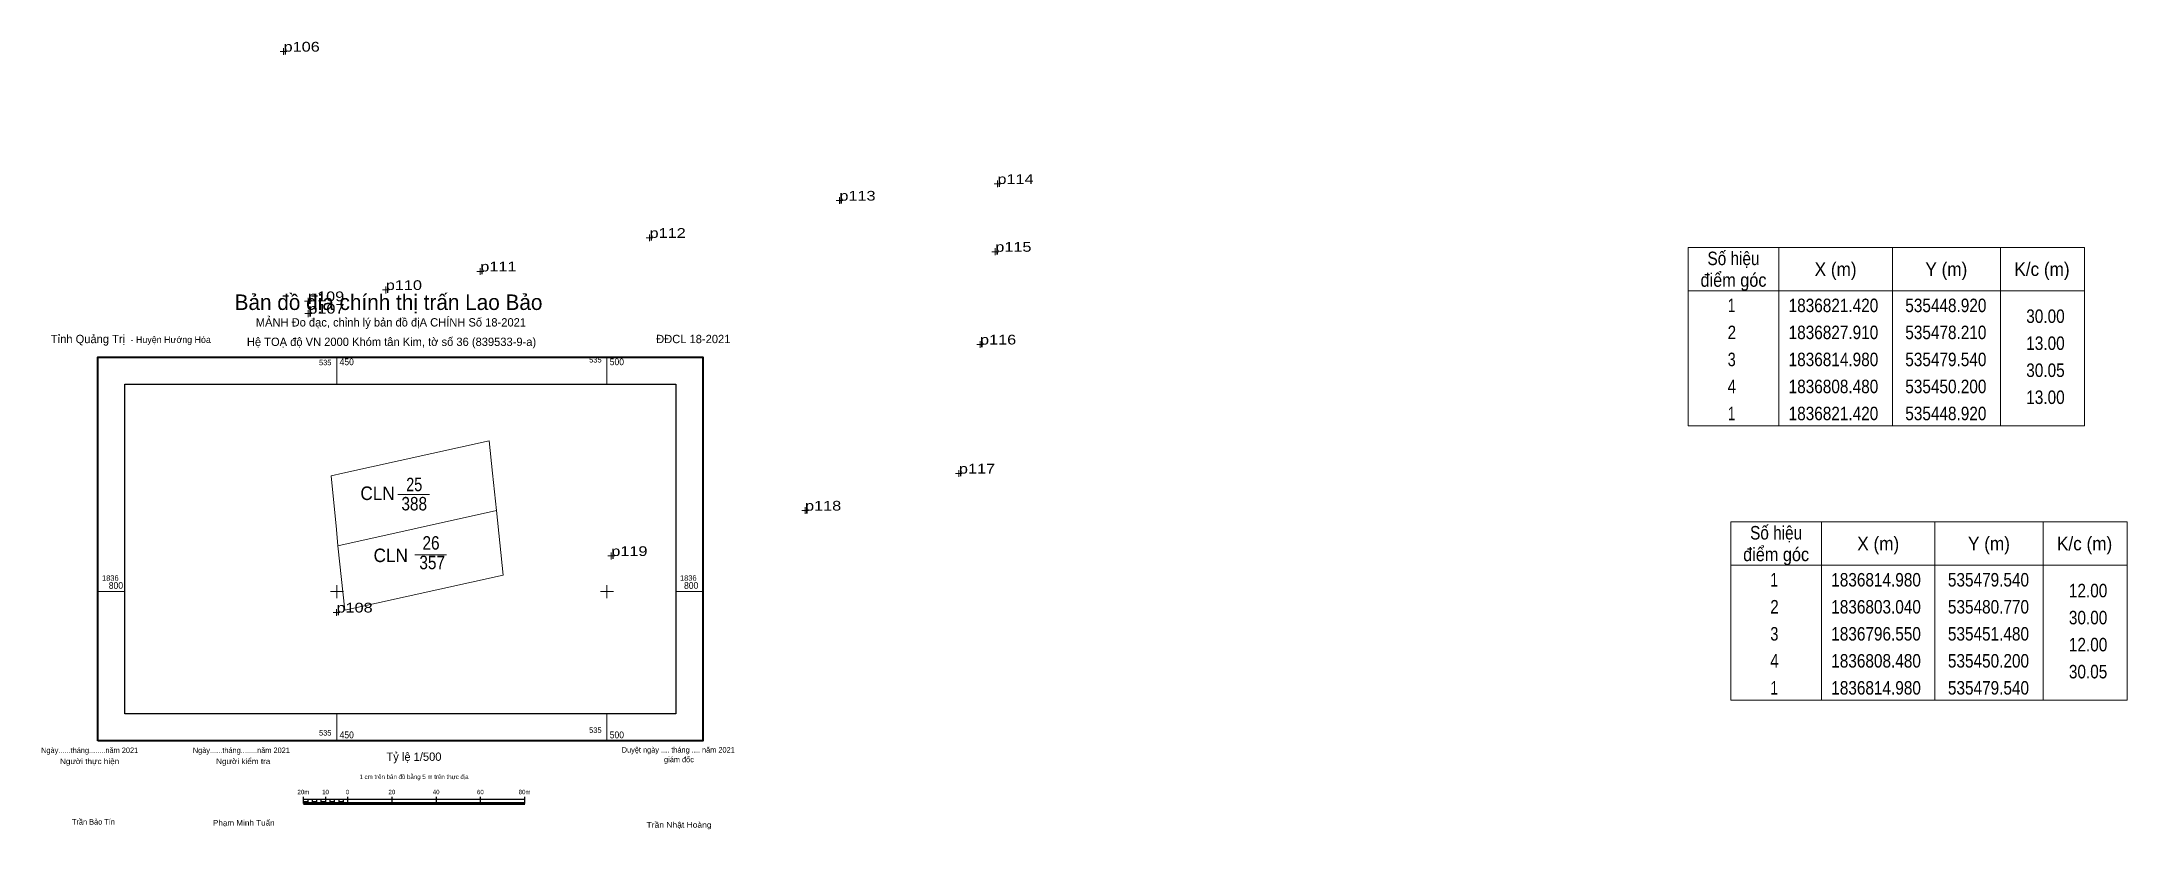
# Model space of a CAD drawing. Header units: metres. Extents: x 534982 to 535781, y 1836621 to 1836902.
# Drawn here: x 535395.4 to 535781.4, y 1836756 to 1836901.8 of the extents above; entities that cross this region are included whole.
import ezdxf
from ezdxf.enums import TextEntityAlignment as Align

# ---------------------------------------------------------------- set-up
doc = ezdxf.new("R2010")
doc.units = ezdxf.units.M
doc.header["$LTSCALE"] = 0.72
for name, color, linetype, lineweight in [('10', 7, 'Continuous', 13), ('13', 7, 'Continuous', 13), ('2', 7, 'Continuous', 25), ('63', 7, 'Continuous', 13), ('7', 7, 'Continuous', 13)]:
    doc.layers.add(name, color=color, linetype=linetype, lineweight=lineweight)
doc.layers.add('12', color=7, linetype='Continuous')

msp = doc.modelspace()

# ---------------------------------------------------------------- texts
at = {"layer": '12', "width": 1.25}
for s, p in [('p106', (535440.14, 1836899.93)), ('p114', (535572.27, 1836875.43)), ('p113', (535543.02, 1836872.35)), ('p112', (535507.88, 1836865.46)), ('p115', (535571.88, 1836862.89)), ('p110', (535459.06, 1836855.81)), ('p111', (535476.55, 1836859.25)), ('p109', (535444.66, 1836853.73)), ('p107', (535444.72, 1836851.44)), ('p116', (535569.05, 1836845.72)), ('p117', (535565.14, 1836821.84)), ('p118', (535536.66, 1836814.98)), ('p119', (535500.8, 1836806.58)), ('p108', (535449.93, 1836796.12))]:
    msp.add_text(s, height=1.8, dxfattribs=at).set_placement(p)
at = {"layer": '13', "width": 0.95}
for p in [(535460.71, 1836816.94), (535463.15, 1836805.45)]:
    msp.add_text('CLN', height=2.5, dxfattribs=at).set_placement(p, align=Align.RIGHT)
at = {"layer": '13'}
for s, width, p in [('25', 0.8, (535464.32, 1836818.57)), ('388', 0.85, (535464.32, 1836815.01)), ('26', 0.85, (535467.43, 1836807.75)), ('357', 0.85, (535467.64, 1836804.13))]:
    msp.add_text(s, height=2.5, dxfattribs=dict(at, width=width)).set_placement(p, align=Align.CENTER)
at = {"layer": '2'}
for s, height, p in [('Bản đồ địa chính thị trấn Lao Bảo', 2.87, (535459.565, 1836852.11)), ('MẢNH Đo đạc, chỉnh lý bản đồ địA CHÍNH Số 18-2021', 1.54, (535460, 1836849.05)), ('Hệ TOẠ độ VN 2000 Khóm tân Kim, tờ số 36 (839533-9-a)', 1.54, (535460.12, 1836845.45)), ('Ngày......tháng........năm 2021', 1.02, (535404.24, 1836770.11)), ('Ngày......tháng........năm 2021', 1.02, (535432.32, 1836770.11)), ('Tỷ lệ 1/500', 1.54, (535464.27, 1836768.67)), ('Duyệt ngày .... tháng .... năm 2021', 1.02, (535513.19, 1836770.19)), ('giám đốc', 1.02, (535513.32, 1836768.41)), ('1 cm trên bản đồ bằng 5 m trên thực địa', 0.82, (535464.28, 1836765.31)), ('Trần Bảo Tín', 1.02, (535404.945, 1836756.87))]:
    msp.add_text(s, height=height, dxfattribs=at).set_placement(p, align=Align.CENTER)
for s, height, p in [('Tỉnh Quảng Trị ', 1.539, (535397.07, 1836845.97)), ('- Huyện Hướng Hóa', 1.228, (535411.81, 1836846.01))]:
    msp.add_text(s, height=height, dxfattribs=at).set_placement(p)
msp.add_text('ĐĐCL 18-2021', height=1.54, dxfattribs=at).set_placement((535522.84, 1836845.97), align=Align.RIGHT)
for s, height, width, p in [('Người thực hiện', 1.024, 1.1, (535404.23, 1836768.07)), ('Người kiểm tra', 1.024, 1.1, (535432.67, 1836768.07)), ('20m', 0.8188, 0.95, (535443.805, 1836762.49)), ('10', 0.8188, 0.95, (535447.9, 1836762.49)), ('0', 0.8188, 0.9, (535451.995, 1836762.49)), ('20', 0.8188, 0.95, (535460.18, 1836762.49)), ('40', 0.8188, 0.95, (535468.38, 1836762.49)), ('60', 0.8188, 0.95, (535476.56, 1836762.49)), ('80m', 0.8188, 0.95, (535484.755, 1836762.49)), ('Phạm Minh Tuấn', 1.02, 1.1, (535432.77, 1836756.69)), ('Trần Nhật Hoàng', 1.02, 1.15, (535513.34, 1836756.31))]:
    msp.add_text(s, height=height, dxfattribs=dict(at, width=width)).set_placement(p, align=Align.CENTER)
at = {"layer": '63'}
for s, width, p in [('Số hiệu', 0.85, (535708.52, 1836860.41)), ('điểm góc', 0.9, (535708.52, 1836856.41)), ('X (m)', 0.95, (535727.42, 1836858.41)), ('Y (m)', 0.95, (535747.915, 1836858.41)), ('K/c (m)', 0.95, (535765.62, 1836858.41)), (' 1', 0.75, (535707.815, 1836851.71)), ('1836821.420', 0.85, (535727.02, 1836851.71)), ('535448.920', 0.85, (535747.825, 1836851.71)), (' 2', 0.85, (535707.82, 1836846.71)), ('1836827.910', 0.85, (535727.02, 1836846.71)), ('535478.210', 0.85, (535747.825, 1836846.71)), (' 3', 0.8, (535707.82, 1836841.71)), ('1836814.980', 0.85, (535727.02, 1836841.71)), ('535479.540', 0.85, (535747.825, 1836841.71)), (' 4', 0.85, (535707.815, 1836836.71)), ('1836808.480', 0.85, (535727.02, 1836836.71)), ('535450.200', 0.85, (535747.825, 1836836.71)), (' 1', 0.75, (535707.815, 1836831.71)), ('1836821.420', 0.85, (535727.02, 1836831.71)), ('535448.920', 0.85, (535747.825, 1836831.71)), ('Số hiệu', 0.85, (535716.41, 1836809.63)), ('điểm góc', 0.9, (535716.41, 1836805.63)), ('X (m)', 0.95, (535735.31, 1836807.63)), ('Y (m)', 0.95, (535755.805, 1836807.63)), ('K/c (m)', 0.95, (535773.51, 1836807.63)), (' 1', 0.75, (535715.705, 1836800.93)), ('1836814.980', 0.85, (535734.91, 1836800.93)), ('535479.540', 0.85, (535755.715, 1836800.93)), (' 2', 0.85, (535715.71, 1836795.93)), ('1836803.040', 0.85, (535734.91, 1836795.93)), ('535480.770', 0.85, (535755.715, 1836795.93)), (' 3', 0.8, (535715.71, 1836790.93)), ('1836796.550', 0.85, (535734.91, 1836790.93)), ('535451.480', 0.85, (535755.715, 1836790.93)), (' 4', 0.85, (535715.705, 1836785.93)), ('1836808.480', 0.85, (535734.91, 1836785.93)), ('535450.200', 0.85, (535755.715, 1836785.93)), (' 1', 0.75, (535715.705, 1836780.93)), ('1836814.980', 0.85, (535734.91, 1836780.93)), ('535479.540', 0.85, (535755.715, 1836780.93))]:
    msp.add_text(s, height=2.5, dxfattribs=dict(at, width=width)).set_placement(p, align=Align.CENTER)
for s, height, width, p in [('30.00', 2.5, 0.85, (535769.82, 1836849.71)), ('13.00', 2.5, 0.85, (535769.82, 1836844.71)), ('535', 1, 0.95, (535449, 1836841.89)), ('535', 1, 0.95, (535499, 1836842.39)), ('30.05', 2.5, 0.85, (535769.82, 1836839.71)), ('13.00', 2.5, 0.85, (535769.82, 1836834.71)), ('12.00', 2.5, 0.85, (535777.71, 1836798.93)), ('30.00', 2.5, 0.85, (535777.71, 1836793.93)), ('12.00', 2.5, 0.85, (535777.71, 1836788.93)), ('30.05', 2.5, 0.85, (535777.71, 1836783.93)), ('535', 1, 0.95, (535449, 1836773.35)), ('535', 1, 0.95, (535499, 1836773.85))]:
    msp.add_text(s, height=height, dxfattribs=dict(at, width=width)).set_placement(p, align=Align.RIGHT)
at = {"layer": '63', "width": 0.95}
for s, height, p in [('450', 1.25, (535450.5, 1836841.89)), ('500', 1.25, (535500.5, 1836841.89)), ('1836', 1, (535406.53, 1836802)), ('1836', 1, (535406.53, 1836802)), ('800', 1.25, (535407.78, 1836800.5)), ('1836', 1, (535513.51, 1836802)), ('1836', 1, (535513.51, 1836802)), ('800', 1.25, (535514.26, 1836800.5)), ('450', 1.25, (535450.5, 1836772.85)), ('500', 1.25, (535500.5, 1836772.85))]:
    msp.add_text(s, height=height, dxfattribs=at).set_placement(p)

# ---------------------------------------------------------------- hatches: boundary and pattern name
at = {"layer": '2'}
for points in [[(535443.85, 1836760.77), (535444.67, 1836760.77), (535444.67, 1836761.17), (535443.85, 1836761.17)], [(535445.48, 1836760.77), (535446.3, 1836760.77), (535446.3, 1836761.17), (535445.48, 1836761.17)], [(535447.12, 1836760.77), (535447.94, 1836760.77), (535447.94, 1836761.17), (535447.12, 1836761.17)], [(535448.76, 1836760.77), (535449.58, 1836760.77), (535449.58, 1836761.17), (535448.76, 1836761.17)], [(535450.4, 1836760.77), (535451.22, 1836760.77), (535451.22, 1836761.17), (535450.4, 1836761.17)]]:
    msp.add_hatch(color=256, dxfattribs=at).paths.add_polyline_path(points)

# ---------------------------------------------------------------- linework, layer by layer
at = {"layer": '10'}
for p, q in [((535451.09, 1836821.9), (535478.21, 1836827.91)), ((535448.92, 1836821.42), (535451.09, 1836821.9)), ((535448.92, 1836821.42), (535449.91, 1836811.47)), ((535449.91, 1836811.47), (535450.2, 1836808.48))]:
    msp.add_line(p, q, dxfattribs=at)
msp.add_lwpolyline([(535478.21, 1836827.91), (535478.83, 1836821.9), (535479.54, 1836814.98)], dxfattribs=at)
msp.add_lwpolyline([(535479.54, 1836814.98), (535480.77, 1836803.04), (535451.48, 1836796.55), (535450.2, 1836808.48)], close=True, dxfattribs=at)
at = {"layer": '13'}
for p, q in [((535461.31, 1836817.99), (535467.15, 1836817.99)), ((535464.43, 1836806.79), (535470.27, 1836806.79))]:
    msp.add_line(p, q, dxfattribs=at)
at = {"layer": '2'}
for p, q in [((535443.85, 1836760.77), (535443.85, 1836761.99)), ((535443.85, 1836761.58), (535484.79, 1836761.58)), ((535444.67, 1836760.77), (535444.67, 1836761.58)), ((535445.48, 1836760.77), (535445.48, 1836761.58)), ((535446.3, 1836760.77), (535446.3, 1836761.58)), ((535447.12, 1836760.77), (535447.12, 1836761.58)), ((535447.94, 1836760.77), (535447.94, 1836761.99)), ((535448.76, 1836760.77), (535448.76, 1836761.58)), ((535449.58, 1836760.77), (535449.58, 1836761.58)), ((535450.4, 1836760.77), (535450.4, 1836761.58)), ((535451.22, 1836760.77), (535451.22, 1836761.58)), ((535452.04, 1836760.77), (535452.04, 1836761.99)), ((535460.23, 1836760.77), (535460.23, 1836761.99)), ((535468.42, 1836760.77), (535468.42, 1836761.99)), ((535476.6, 1836760.77), (535476.6, 1836761.99)), ((535484.79, 1836760.77), (535484.79, 1836761.99))]:
    msp.add_line(p, q, dxfattribs=at)
at = {"layer": '2', "lineweight": 53}
msp.add_line((535443.85, 1836760.77), (535484.79, 1836760.77), dxfattribs=at)
at = {"layer": '2', "lineweight": 13}
for points in [[(535443.85, 1836760.77), (535444.67, 1836760.77), (535444.67, 1836761.17), (535443.85, 1836761.17)], [(535445.48, 1836760.77), (535446.3, 1836760.77), (535446.3, 1836761.17), (535445.48, 1836761.17)], [(535447.12, 1836760.77), (535447.94, 1836760.77), (535447.94, 1836761.17), (535447.12, 1836761.17)], [(535448.76, 1836760.77), (535449.58, 1836760.77), (535449.58, 1836761.17), (535448.76, 1836761.17)], [(535450.4, 1836760.77), (535451.22, 1836760.77), (535451.22, 1836761.17), (535450.4, 1836761.17)]]:
    msp.add_lwpolyline(points, close=True, dxfattribs=at)
at = {"layer": '63'}
for p, q in [((535716.92, 1836863.66), (535716.92, 1836830.66)), ((535737.92, 1836863.66), (535737.92, 1836830.66)), ((535757.92, 1836863.66), (535757.92, 1836830.66)), ((535700.12, 1836855.66), (535773.52, 1836855.66)), ((535450, 1836838.39), (535450, 1836843.39)), ((535500, 1836838.39), (535500, 1836843.39)), ((535724.81, 1836812.88), (535724.81, 1836779.88)), ((535745.81, 1836812.88), (535745.81, 1836779.88)), ((535765.81, 1836812.88), (535765.81, 1836779.88)), ((535708.01, 1836804.88), (535781.41, 1836804.88)), ((535405.78, 1836800), (535410.78, 1836800)), ((535448.8, 1836800), (535451.2, 1836800)), ((535450, 1836798.8), (535450, 1836801.2)), ((535498.8, 1836800), (535501.2, 1836800)), ((535500, 1836798.8), (535500, 1836801.2)), ((535512.76, 1836800), (535517.76, 1836800)), ((535450, 1836772.35), (535450, 1836777.35)), ((535500, 1836772.35), (535500, 1836777.35))]:
    msp.add_line(p, q, dxfattribs=at)
for points in [[(535700.12, 1836863.66), (535773.52, 1836863.66), (535773.52, 1836830.66), (535700.12, 1836830.66)], [(535708.01, 1836812.88), (535781.41, 1836812.88), (535781.41, 1836779.88), (535708.01, 1836779.88)]]:
    msp.add_lwpolyline(points, close=True, dxfattribs=at)
at = {"layer": '63', "lineweight": 40}
msp.add_lwpolyline([(535405.78, 1836772.35), (535405.78, 1836843.39), (535517.76, 1836843.39), (535517.76, 1836772.35)], close=True, dxfattribs=at)
msp.add_lwpolyline([(535405.78, 1836772.35), (535405.78, 1836843.39), (535517.76, 1836843.39), (535517.76, 1836772.35)], close=True, dxfattribs=at)
at = {"layer": '63', "lineweight": 25}
msp.add_lwpolyline([(535410.78, 1836777.35), (535410.78, 1836838.39), (535512.76, 1836838.39), (535512.76, 1836777.35)], close=True, dxfattribs=at)
msp.add_lwpolyline([(535410.78, 1836777.35), (535410.78, 1836838.39), (535512.76, 1836838.39), (535512.76, 1836777.35)], close=True, dxfattribs=at)
msp.add_lwpolyline([(535410.78, 1836777.35), (535410.78, 1836838.39), (535512.76, 1836838.39), (535512.76, 1836777.35)], close=True, dxfattribs=at)
msp.add_lwpolyline([(535410.78, 1836777.35), (535410.78, 1836838.39), (535512.76, 1836838.39), (535512.76, 1836777.35)], close=True, dxfattribs=at)
msp.add_lwpolyline([(535410.78, 1836777.35), (535410.78, 1836838.39), (535512.76, 1836838.39), (535512.76, 1836777.35)], close=True, dxfattribs=at)
msp.add_lwpolyline([(535410.78, 1836777.35), (535410.78, 1836838.39), (535512.76, 1836838.39), (535512.76, 1836777.35)], close=True, dxfattribs=at)
at = {"layer": '7'}
for p, q in [((535440.15, 1836899.3), (535440.15, 1836900.55)), ((535440.77, 1836899.93), (535439.52, 1836899.93)), ((535543.02, 1836871.73), (535543.02, 1836872.98)), ((535572.89, 1836875.43), (535571.65, 1836875.43)), ((535572.27, 1836874.81), (535572.27, 1836876.06)), ((535543.65, 1836872.35), (535542.4, 1836872.35)), ((535508.5, 1836865.46), (535507.25, 1836865.46)), ((535507.88, 1836864.84), (535507.88, 1836866.09)), ((535572.51, 1836862.89), (535571.26, 1836862.89)), ((535571.88, 1836862.27), (535571.88, 1836863.52)), ((535477.18, 1836859.25), (535475.93, 1836859.25)), ((535476.55, 1836858.63), (535476.55, 1836859.87)), ((535445.29, 1836853.73), (535444.04, 1836853.73)), ((535444.66, 1836853.1), (535444.66, 1836854.35)), ((535459.69, 1836855.81), (535458.44, 1836855.81)), ((535459.06, 1836855.19), (535459.06, 1836856.43)), ((535445.34, 1836851.43), (535444.09, 1836851.43)), ((535444.71, 1836850.81), (535444.71, 1836852.06)), ((535569.05, 1836845.09), (535569.05, 1836846.34)), ((535569.67, 1836845.72), (535568.43, 1836845.72)), ((535565.76, 1836821.84), (535564.52, 1836821.84)), ((535565.14, 1836821.21), (535565.14, 1836822.46)), ((535536.66, 1836814.36), (535536.66, 1836815.61)), ((535537.29, 1836814.98), (535536.04, 1836814.98)), ((535501.43, 1836806.58), (535500.18, 1836806.58)), ((535500.8, 1836805.96), (535500.8, 1836807.21)), ((535450.55, 1836796.12), (535449.31, 1836796.12)), ((535449.93, 1836795.49), (535449.93, 1836796.74))]:
    msp.add_line(p, q, dxfattribs=at)

msp.set_redraw_order([(e.dxf.handle, doc.entitydb.next_handle()) for e in msp.query("TEXT MTEXT ATTDEF DIMENSION ARC_DIMENSION")])  # texts and dimensions are drawn at this point

doc.saveas('drawing.dxf')
